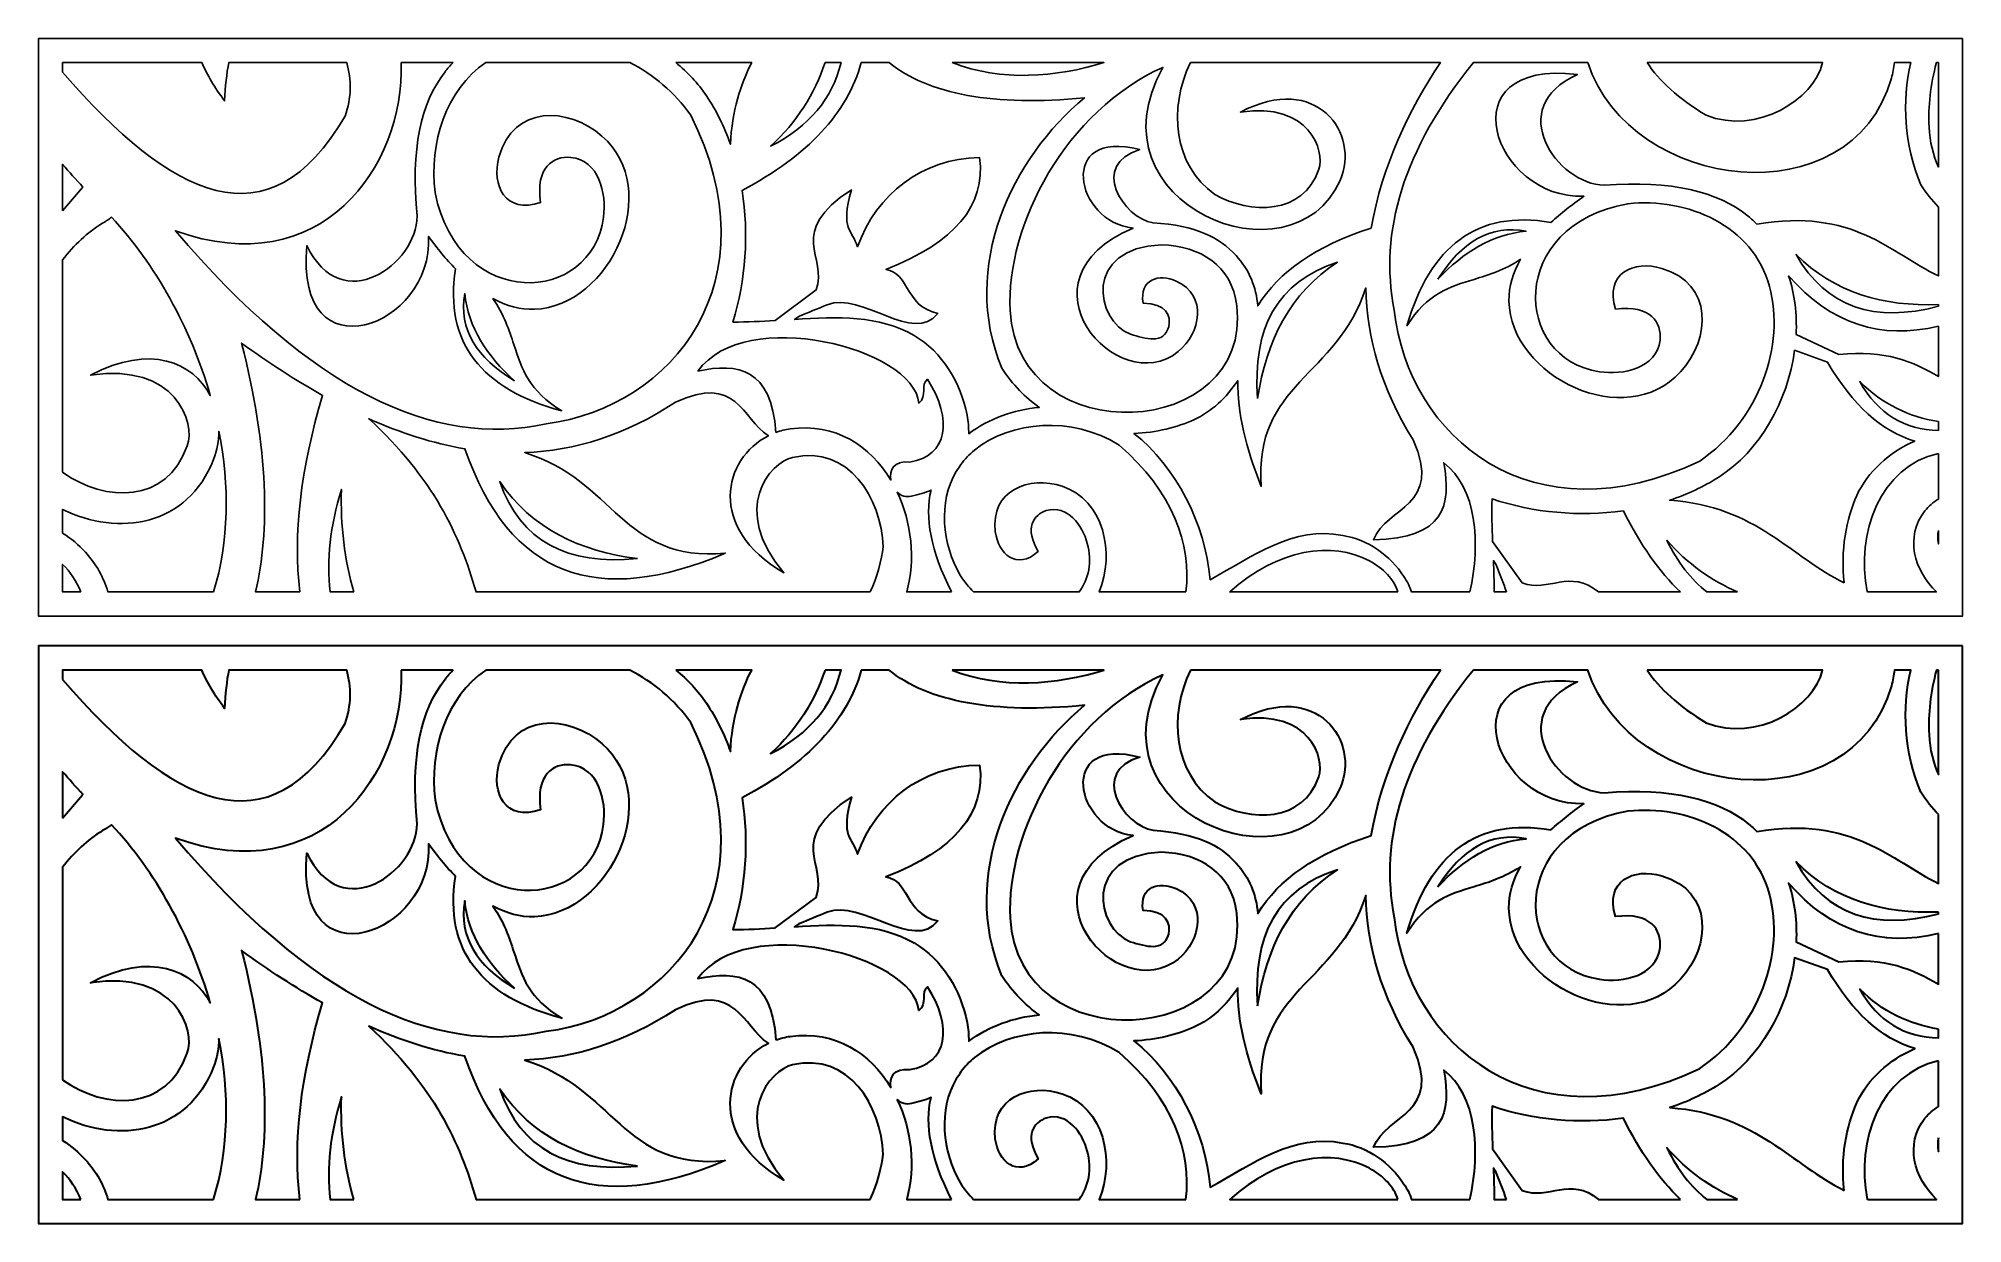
# Model space of a CAD drawing. Header units: centimetres. Extents: x -13.5 to -4.13, y -9 to -3.23.
import ezdxf

# ---------------------------------------------------------------- set-up
doc = ezdxf.new("R2010")
doc.units = ezdxf.units.CM
doc.header["$MEASUREMENT"] = 0
doc.layers.add('layer 1', color=7, linetype='Continuous')

msp = doc.modelspace()

# ---------------------------------------------------------------- linework, layer by layer
at = {"layer": 'layer 1', "color": 250}
for points, knots in [([(-4.12812, -3.23325), (-4.12812, -3.23325), (-4.12812, -6.04387), (-4.12812, -6.04387), (-4.12812, -6.04387), (-4.12812, -6.04387), (-13.49689, -6.04387), (-13.49689, -6.04387), (-13.49689, -6.04387), (-13.49689, -6.04387), (-13.49689, -3.23325), (-13.49689, -3.23325), (-13.49689, -3.23325), (-13.49689, -3.23325), (-4.12812, -3.23325), (-4.12812, -3.23325)], [0, 0, 0, 0, 0.2, 0.2, 0.2, 0.2, 0.4, 0.4, 0.4, 0.4, 0.6, 0.6, 0.6, 0.6, 1, 1, 1, 1]), ([(-13.37978, -3.39701), (-13.37978, -3.39701), (-13.37978, -3.35035), (-13.37978, -3.35035), (-13.37978, -3.35035), (-13.37978, -3.35035), (-12.70121, -3.35035), (-12.70121, -3.35035), (-12.70121, -3.35035), (-12.67551, -3.41026), (-12.63914, -3.47267), (-12.59039, -3.53688), (-12.59039, -3.53688), (-12.58763, -3.46618), (-12.58065, -3.40426), (-12.57023, -3.35035), (-12.57023, -3.35035), (-12.57023, -3.35035), (-11.99563, -3.35035), (-11.99563, -3.35035), (-11.99563, -3.35035), (-11.973, -3.43239), (-11.97198, -3.52274), (-12.00404, -3.61073), (-12.00404, -3.61073), (-12.3751, -4.24826), (-12.84905, -4.00831), (-13.37978, -3.39701)], [0, 0, 0, 0, 0.125, 0.125, 0.125, 0.125, 0.25, 0.25, 0.25, 0.25, 0.375, 0.375, 0.375, 0.375, 0.5, 0.5, 0.5, 0.5, 0.625, 0.625, 0.625, 0.625, 0.75, 0.75, 0.75, 0.75, 1, 1, 1, 1]), ([(-11.73146, -3.35035), (-11.73146, -3.35035), (-11.47985, -3.35035), (-11.47985, -3.35035), (-11.47985, -3.35035), (-11.47985, -3.35035), (-11.47965, -3.35149), (-11.47965, -3.35149), (-11.47965, -3.35149), (-11.49269, -3.36529), (-11.50528, -3.37973), (-11.51727, -3.39507), (-11.51727, -3.39507), (-11.63411, -3.54438), (-11.68524, -3.7727), (-11.65336, -4.0986), (-11.65336, -4.0986), (-11.65407, -4.32933), (-12.02099, -4.5976), (-12.18954, -4.24087), (-12.18954, -4.24087), (-12.25301, -4.88741), (-11.57162, -4.63766), (-11.59771, -4.19649), (-11.59771, -4.19649), (-11.55435, -4.25581), (-11.5107, -4.30877), (-11.46658, -4.35452), (-11.46658, -4.35452), (-11.52159, -4.71447), (-11.34035, -4.9398), (-10.94921, -5.04519), (-10.94921, -5.04519), (-11.10831, -4.94932), (-11.14429, -4.84067), (-11.182, -4.72307), (-11.182, -4.72307), (-11.20548, -4.65228), (-11.23009, -4.57728), (-11.28421, -4.49924), (-11.28421, -4.49924), (-11.21765, -4.53546), (-11.15011, -4.5536), (-11.08162, -4.55106), (-11.08162, -4.55106), (-10.70896, -4.5364), (-10.4543, -3.96738), (-10.75335, -3.70826), (-10.75335, -3.70826), (-10.91818, -3.56394), (-11.18497, -3.55711), (-11.25451, -3.81001), (-11.25451, -3.81001), (-11.29267, -3.94715), (-11.2247, -4.09016), (-11.05159, -4.03069), (-11.05159, -4.03069), (-11.07772, -3.8594), (-10.98996, -3.80454), (-10.90584, -3.81159), (-10.90584, -3.81159), (-10.76681, -3.82557), (-10.73057, -3.98705), (-10.74549, -4.10232), (-10.74549, -4.10232), (-10.79934, -4.52898), (-11.44798, -4.56605), (-11.56572, -3.9828), (-11.56572, -3.9828), (-11.59612, -3.74323), (-11.51384, -3.48334), (-11.31826, -3.35035), (-11.31826, -3.35035), (-11.31826, -3.35035), (-10.61714, -3.35035), (-10.61714, -3.35035), (-10.61714, -3.35035), (-10.50369, -3.40882), (-10.40023, -3.49447), (-10.32116, -3.60595), (-10.32116, -3.60595), (-9.91564, -4.40988), (-10.40458, -5.02826), (-11.02427, -5.10814), (-11.02427, -5.10814), (-11.57174, -5.22916), (-12.17102, -4.94319), (-12.82992, -4.1687), (-12.82992, -4.1687), (-12.1219, -4.42667), (-11.71316, -3.85656), (-11.73146, -3.35035)], [0, 0, 0, 0, 0.0416667, 0.0416667, 0.0416667, 0.0416667, 0.0833333, 0.0833333, 0.0833333, 0.0833333, 0.125, 0.125, 0.125, 0.125, 0.1666667, 0.1666667, 0.1666667, 0.1666667, 0.2083333, 0.2083333, 0.2083333, 0.2083333, 0.25, 0.25, 0.25, 0.25, 0.2916667, 0.2916667, 0.2916667, 0.2916667, 0.3333333, 0.3333333, 0.3333333, 0.3333333, 0.375, 0.375, 0.375, 0.375, 0.4166667, 0.4166667, 0.4166667, 0.4166667, 0.4583333, 0.4583333, 0.4583333, 0.4583333, 0.5, 0.5, 0.5, 0.5, 0.5416667, 0.5416667, 0.5416667, 0.5416667, 0.5833333, 0.5833333, 0.5833333, 0.5833333, 0.625, 0.625, 0.625, 0.625, 0.6666667, 0.6666667, 0.6666667, 0.6666667, 0.7083333, 0.7083333, 0.7083333, 0.7083333, 0.75, 0.75, 0.75, 0.75, 0.7916667, 0.7916667, 0.7916667, 0.7916667, 0.8333333, 0.8333333, 0.8333333, 0.8333333, 0.875, 0.875, 0.875, 0.875, 0.9166667, 0.9166667, 0.9166667, 0.9166667, 1, 1, 1, 1]), ([(-10.39413, -3.35035), (-10.39413, -3.35035), (-10.02407, -3.35035), (-10.02407, -3.35035), (-10.02407, -3.35035), (-10.07856, -3.45887), (-10.11987, -3.58511), (-10.12767, -3.74752), (-10.12767, -3.74752), (-10.1576, -3.66292), (-10.19659, -3.58331), (-10.2448, -3.51159), (-10.2448, -3.51159), (-10.28523, -3.45122), (-10.33601, -3.39716), (-10.39413, -3.35035)], [0, 0, 0, 0, 0.2, 0.2, 0.2, 0.2, 0.4, 0.4, 0.4, 0.4, 0.6, 0.6, 0.6, 0.6, 1, 1, 1, 1]), ([(-9.49037, -3.35035), (-9.49037, -3.35035), (-9.35454, -3.35035), (-9.35454, -3.35035), (-9.35454, -3.35035), (-9.16979, -3.50393), (-8.83896, -3.56563), (-8.40369, -3.52205), (-8.40369, -3.52205), (-8.75552, -3.81418), (-9.01168, -4.34259), (-8.80579, -4.83814), (-8.80579, -4.83814), (-8.75376, -4.9184), (-8.69153, -4.98101), (-8.62342, -5.02865), (-8.62342, -5.02865), (-8.7483, -5.04031), (-8.87062, -5.08361), (-8.96734, -5.15674), (-8.96734, -5.15674), (-8.96681, -5.12717), (-8.96959, -5.09669), (-8.97534, -5.06584), (-8.97534, -5.06584), (-9.00555, -4.91099), (-9.09522, -4.75838), (-9.2334, -4.67819), (-9.2334, -4.67819), (-9.4035, -4.58011), (-9.60642, -4.58656), (-9.81534, -4.6), (-9.81534, -4.6), (-9.81534, -4.6), (-9.79447, -4.58582), (-9.79447, -4.58582), (-9.79447, -4.58582), (-9.74903, -4.56729), (-9.70264, -4.54806), (-9.65623, -4.52886), (-9.65623, -4.52886), (-9.49119, -4.4642), (-9.23233, -4.72474), (-9.11832, -4.57128), (-9.11832, -4.57128), (-9.20456, -4.55196), (-9.23541, -4.49973), (-9.26517, -4.45131), (-9.26517, -4.45131), (-9.29032, -4.40746), (-9.31451, -4.36731), (-9.37052, -4.35664), (-9.37052, -4.35664), (-9.03589, -4.22731), (-8.88289, -4.04592), (-8.9144, -3.81271), (-8.9144, -3.81271), (-9.19498, -3.81694), (-9.41461, -3.99006), (-9.50923, -4.24634), (-9.50923, -4.24634), (-9.53264, -4.16457), (-9.5946, -4.16544), (-9.53862, -3.96901), (-9.53862, -3.96901), (-9.85762, -4.17758), (-9.65306, -4.29503), (-9.70965, -4.45674), (-9.70965, -4.45674), (-9.70965, -4.45674), (-9.90906, -4.60559), (-9.90906, -4.60559), (-9.90906, -4.60559), (-9.97795, -4.60959), (-10.04693, -4.61361), (-10.11585, -4.61307), (-10.11585, -4.61307), (-10.05245, -4.40969), (-10.03726, -4.18412), (-10.07101, -3.97237), (-10.07101, -3.97237), (-9.74884, -3.80258), (-9.55778, -3.59465), (-9.49037, -3.35035)], [0, 0, 0, 0, 0.0454545, 0.0454545, 0.0454545, 0.0454545, 0.0909091, 0.0909091, 0.0909091, 0.0909091, 0.1363636, 0.1363636, 0.1363636, 0.1363636, 0.1818182, 0.1818182, 0.1818182, 0.1818182, 0.2272727, 0.2272727, 0.2272727, 0.2272727, 0.2727273, 0.2727273, 0.2727273, 0.2727273, 0.3181818, 0.3181818, 0.3181818, 0.3181818, 0.3636364, 0.3636364, 0.3636364, 0.3636364, 0.4090909, 0.4090909, 0.4090909, 0.4090909, 0.4545455, 0.4545455, 0.4545455, 0.4545455, 0.5, 0.5, 0.5, 0.5, 0.5454545, 0.5454545, 0.5454545, 0.5454545, 0.5909091, 0.5909091, 0.5909091, 0.5909091, 0.6363636, 0.6363636, 0.6363636, 0.6363636, 0.6818182, 0.6818182, 0.6818182, 0.6818182, 0.7272727, 0.7272727, 0.7272727, 0.7272727, 0.7727273, 0.7727273, 0.7727273, 0.7727273, 0.8181818, 0.8181818, 0.8181818, 0.8181818, 0.8636364, 0.8636364, 0.8636364, 0.8636364, 0.9090909, 0.9090909, 0.9090909, 0.9090909, 1, 1, 1, 1]), ([(-9.66684, -3.35035), (-9.66684, -3.35035), (-9.5886, -3.35035), (-9.5886, -3.35035), (-9.5886, -3.35035), (-9.63107, -3.52434), (-9.74302, -3.66143), (-9.93209, -3.75702), (-9.93209, -3.75702), (-9.80391, -3.64001), (-9.71834, -3.50294), (-9.66684, -3.35035)], [0, 0, 0, 0, 0.25, 0.25, 0.25, 0.25, 0.5, 0.5, 0.5, 0.5, 1, 1, 1, 1]), ([(-9.04853, -3.35035), (-9.04853, -3.35035), (-8.30863, -3.35035), (-8.30863, -3.35035), (-8.30863, -3.35035), (-8.5398, -3.42194), (-8.80931, -3.44434), (-9.04853, -3.35035)], [0, 0, 0, 0, 0.3333333, 0.3333333, 0.3333333, 0.3333333, 1, 1, 1, 1]), ([(-7.88795, -3.35035), (-7.88795, -3.35035), (-6.67031, -3.35035), (-6.67031, -3.35035), (-6.67031, -3.35035), (-6.82411, -3.58258), (-6.95276, -3.84769), (-7.00809, -4.15617), (-7.00809, -4.15617), (-7.2752, -4.24216), (-7.45752, -4.36894), (-7.55949, -4.53443), (-7.55949, -4.53443), (-7.56737, -4.44513), (-7.60044, -4.35966), (-7.66491, -4.28988), (-7.66491, -4.28988), (-7.74793, -4.2), (-7.85881, -4.14382), (-8.06974, -4.13039), (-8.06974, -4.13039), (-8.21664, -4.10606), (-8.37885, -3.84454), (-8.13416, -3.77409), (-8.13416, -3.77409), (-8.53947, -3.66674), (-8.45087, -4.12667), (-8.16712, -4.15571), (-8.16712, -4.15571), (-8.76128, -4.4088), (-8.24232, -4.99303), (-7.94672, -4.75714), (-7.94672, -4.75714), (-7.83773, -4.66706), (-7.80252, -4.48482), (-7.95643, -4.41433), (-7.95643, -4.41433), (-8.03984, -4.37584), (-8.13799, -4.40433), (-8.11802, -4.52077), (-8.11802, -4.52077), (-8.00619, -4.52183), (-7.98032, -4.58344), (-7.99352, -4.63629), (-7.99352, -4.63629), (-8.01681, -4.72341), (-8.10716, -4.69402), (-8.17905, -4.67258), (-8.17905, -4.67258), (-8.35097, -4.60714), (-8.41155, -4.25189), (-8.02779, -4.23723), (-8.02779, -4.23723), (-7.83887, -4.24382), (-7.68704, -4.33631), (-7.66183, -4.53383), (-7.66183, -4.53383), (-7.58401, -5.18572), (-8.72762, -5.25644), (-8.76516, -4.55734), (-8.76516, -4.55734), (-8.78757, -4.13959), (-8.49148, -3.58393), (-8.0219, -3.3736), (-8.0219, -3.3736), (-8.39505, -4.03999), (-7.39087, -4.44774), (-7.1588, -3.9235), (-7.1588, -3.9235), (-7.05897, -3.698), (-7.27277, -3.39427), (-7.64419, -3.59158), (-7.64419, -3.59158), (-7.30696, -3.54079), (-7.23145, -3.78001), (-7.2626, -3.86996), (-7.2626, -3.86996), (-7.33987, -4.09306), (-7.5946, -4.08979), (-7.76857, -3.99241), (-7.76857, -3.99241), (-7.97133, -3.84827), (-7.99513, -3.57455), (-7.88795, -3.35035)], [0, 0, 0, 0, 0.0454545, 0.0454545, 0.0454545, 0.0454545, 0.0909091, 0.0909091, 0.0909091, 0.0909091, 0.1363636, 0.1363636, 0.1363636, 0.1363636, 0.1818182, 0.1818182, 0.1818182, 0.1818182, 0.2272727, 0.2272727, 0.2272727, 0.2272727, 0.2727273, 0.2727273, 0.2727273, 0.2727273, 0.3181818, 0.3181818, 0.3181818, 0.3181818, 0.3636364, 0.3636364, 0.3636364, 0.3636364, 0.4090909, 0.4090909, 0.4090909, 0.4090909, 0.4545455, 0.4545455, 0.4545455, 0.4545455, 0.5, 0.5, 0.5, 0.5, 0.5454545, 0.5454545, 0.5454545, 0.5454545, 0.5909091, 0.5909091, 0.5909091, 0.5909091, 0.6363636, 0.6363636, 0.6363636, 0.6363636, 0.6818182, 0.6818182, 0.6818182, 0.6818182, 0.7272727, 0.7272727, 0.7272727, 0.7272727, 0.7727273, 0.7727273, 0.7727273, 0.7727273, 0.8181818, 0.8181818, 0.8181818, 0.8181818, 0.8636364, 0.8636364, 0.8636364, 0.8636364, 0.9090909, 0.9090909, 0.9090909, 0.9090909, 1, 1, 1, 1]), ([(-4.24523, -4.05357), (-4.24523, -4.05357), (-4.24523, -4.3888), (-4.24523, -4.3888), (-4.24523, -4.3888), (-4.4788, -4.27663), (-4.66125, -4.05648), (-5.12901, -4.13685), (-5.12901, -4.13685), (-5.14253, -4.12351), (-5.15671, -4.11062), (-5.17178, -4.09831), (-5.17178, -4.09831), (-5.31858, -3.97833), (-5.54577, -3.92237), (-5.87227, -3.94734), (-5.87227, -3.94734), (-6.10294, -3.94173), (-6.36337, -3.56921), (-6.00316, -3.40826), (-6.00316, -3.40826), (-6.64819, -3.33111), (-6.41294, -4.01764), (-5.97133, -4.00089), (-5.97133, -4.00089), (-6.03155, -4.04299), (-6.08542, -4.0855), (-6.13209, -4.12865), (-6.13209, -4.12865), (-6.4908, -4.06602), (-6.71992, -4.24243), (-6.83358, -4.63126), (-6.83358, -4.63126), (-6.73436, -4.47423), (-6.62497, -4.44056), (-6.50659, -4.40535), (-6.50659, -4.40535), (-6.43532, -4.38338), (-6.35981, -4.36036), (-6.28065, -4.30791), (-6.28065, -4.30791), (-6.31827, -4.37369), (-6.33784, -4.44083), (-6.33675, -4.50935), (-6.33675, -4.50935), (-6.33, -4.88224), (-5.7665, -5.1489), (-5.5011, -4.85542), (-5.5011, -4.85542), (-5.35332, -4.69368), (-5.34083, -4.4271), (-5.59221, -4.35221), (-5.59221, -4.35221), (-5.7285, -4.31115), (-5.87293, -4.37607), (-5.81714, -4.55041), (-5.81714, -4.55041), (-5.64533, -4.52791), (-5.59235, -4.61683), (-5.60118, -4.70077), (-5.60118, -4.70077), (-5.61809, -4.83947), (-5.78031, -4.87228), (-5.89524, -4.85492), (-5.89524, -4.85492), (-6.32067, -4.79204), (-6.34398, -4.14276), (-5.75836, -4.0374), (-5.75836, -4.0374), (-5.46705, -4.0067), (-5.14933, -4.14233), (-5.068, -4.43993), (-5.068, -4.43993), (-4.991, -4.72376), (-5.1144, -5.09066), (-5.40798, -5.28967), (-5.40798, -5.28967), (-6.22032, -5.67807), (-6.8282, -5.17613), (-6.89493, -4.55488), (-6.89493, -4.55488), (-6.97056, -4.17468), (-6.85109, -3.77383), (-6.50966, -3.35035), (-6.50966, -3.35035), (-6.50966, -3.35035), (-5.95297, -3.35035), (-5.95297, -3.35035), (-5.95297, -3.35035), (-5.7422, -3.98642), (-4.66799, -4.108), (-4.47438, -3.42688), (-4.47438, -3.42688), (-4.46718, -3.40152), (-4.46242, -3.37593), (-4.45984, -3.35035), (-4.45984, -3.35035), (-4.45984, -3.35035), (-4.38021, -3.35035), (-4.38021, -3.35035), (-4.38021, -3.35035), (-4.42254, -3.54219), (-4.41431, -3.74607), (-4.33178, -3.94469), (-4.33178, -3.94469), (-4.30538, -3.98542), (-4.27633, -4.02157), (-4.24523, -4.05357)], [0, 0, 0, 0, 0.0357143, 0.0357143, 0.0357143, 0.0357143, 0.0714286, 0.0714286, 0.0714286, 0.0714286, 0.1071429, 0.1071429, 0.1071429, 0.1071429, 0.1428571, 0.1428571, 0.1428571, 0.1428571, 0.1785714, 0.1785714, 0.1785714, 0.1785714, 0.2142857, 0.2142857, 0.2142857, 0.2142857, 0.25, 0.25, 0.25, 0.25, 0.2857143, 0.2857143, 0.2857143, 0.2857143, 0.3214286, 0.3214286, 0.3214286, 0.3214286, 0.3571429, 0.3571429, 0.3571429, 0.3571429, 0.3928571, 0.3928571, 0.3928571, 0.3928571, 0.4285714, 0.4285714, 0.4285714, 0.4285714, 0.4642857, 0.4642857, 0.4642857, 0.4642857, 0.5, 0.5, 0.5, 0.5, 0.5357143, 0.5357143, 0.5357143, 0.5357143, 0.5714286, 0.5714286, 0.5714286, 0.5714286, 0.6071429, 0.6071429, 0.6071429, 0.6071429, 0.6428571, 0.6428571, 0.6428571, 0.6428571, 0.6785714, 0.6785714, 0.6785714, 0.6785714, 0.7142857, 0.7142857, 0.7142857, 0.7142857, 0.75, 0.75, 0.75, 0.75, 0.7857143, 0.7857143, 0.7857143, 0.7857143, 0.8214286, 0.8214286, 0.8214286, 0.8214286, 0.8571429, 0.8571429, 0.8571429, 0.8571429, 0.8928571, 0.8928571, 0.8928571, 0.8928571, 0.9285714, 0.9285714, 0.9285714, 0.9285714, 1, 1, 1, 1]), ([(-5.66441, -3.35035), (-5.66441, -3.35035), (-4.80918, -3.35035), (-4.80918, -3.35035), (-4.80918, -3.35035), (-4.85412, -3.53256), (-5.12807, -3.70385), (-5.37708, -3.60707), (-5.37708, -3.60707), (-5.51112, -3.52521), (-5.60522, -3.43952), (-5.66441, -3.35035)], [0, 0, 0, 0, 0.25, 0.25, 0.25, 0.25, 0.5, 0.5, 0.5, 0.5, 1, 1, 1, 1]), ([(-4.24523, -3.35035), (-4.24523, -3.35035), (-4.24523, -3.85894), (-4.24523, -3.85894), (-4.24523, -3.85894), (-4.27092, -3.80224), (-4.28721, -3.73738), (-4.29116, -3.66389), (-4.29116, -3.66389), (-4.29647, -3.56497), (-4.28388, -3.45832), (-4.2554, -3.35035), (-4.2554, -3.35035), (-4.2554, -3.35035), (-4.24523, -3.35035), (-4.24523, -3.35035)], [0, 0, 0, 0, 0.2, 0.2, 0.2, 0.2, 0.4, 0.4, 0.4, 0.4, 0.6, 0.6, 0.6, 0.6, 1, 1, 1, 1]), ([(-13.37978, -4.07164), (-13.37978, -4.07164), (-13.37978, -3.84545), (-13.37978, -3.84545), (-13.37978, -3.84545), (-13.3472, -3.88257), (-13.31407, -3.9195), (-13.28022, -3.95621), (-13.28022, -3.95621), (-13.28078, -3.95679), (-13.28135, -3.95735), (-13.28189, -3.95796), (-13.28189, -3.95796), (-13.28189, -3.95796), (-13.37978, -4.07164), (-13.37978, -4.07164)], [0, 0, 0, 0, 0.2, 0.2, 0.2, 0.2, 0.4, 0.4, 0.4, 0.4, 0.6, 0.6, 0.6, 0.6, 1, 1, 1, 1]), ([(-13.37978, -5.34441), (-13.37978, -5.34441), (-13.37978, -4.30996), (-13.37978, -4.30996), (-13.37978, -4.30996), (-13.32334, -4.2387), (-13.25793, -4.17741), (-13.18542, -4.13195), (-13.18542, -4.13195), (-13.16778, -4.12239), (-13.15301, -4.11274), (-13.14084, -4.1031), (-13.14084, -4.1031), (-12.93007, -4.32964), (-12.75539, -4.6394), (-12.66034, -4.97066), (-12.66034, -4.97066), (-12.74466, -4.80988), (-12.95184, -4.71734), (-13.24284, -4.87193), (-13.24284, -4.87193), (-12.82685, -4.80928), (-12.73246, -5.10483), (-12.77212, -5.21534), (-12.77212, -5.21534), (-12.8734, -5.4976), (-13.16955, -5.49303), (-13.37978, -5.34441)], [0, 0, 0, 0, 0.125, 0.125, 0.125, 0.125, 0.25, 0.25, 0.25, 0.25, 0.375, 0.375, 0.375, 0.375, 0.5, 0.5, 0.5, 0.5, 0.625, 0.625, 0.625, 0.625, 0.75, 0.75, 0.75, 0.75, 1, 1, 1, 1]), ([(-6.6827, -4.40506), (-6.56751, -4.22161), (-6.42618, -4.13767), (-6.25289, -4.17145), (-6.25289, -4.17145), (-6.41741, -4.18502), (-6.55819, -4.27259), (-6.6827, -4.40506)], [0, 0, 0, 0, 0.3333333, 0.3333333, 0.3333333, 0.3333333, 1, 1, 1, 1]), ([(-4.24523, -4.52802), (-4.24523, -4.52802), (-4.24523, -4.53618), (-4.24523, -4.53618), (-4.24523, -4.53618), (-4.55489, -4.61796), (-4.79094, -4.5446), (-4.93866, -4.28441), (-4.93866, -4.28441), (-4.75094, -4.47212), (-4.51259, -4.53785), (-4.24523, -4.52802)], [0, 0, 0, 0, 0.25, 0.25, 0.25, 0.25, 0.5, 0.5, 0.5, 0.5, 1, 1, 1, 1]), ([(-7.56047, -4.98445), (-7.58644, -4.64342), (-7.46657, -4.41635), (-7.17161, -4.32231), (-7.17161, -4.32231), (-7.40342, -4.47288), (-7.51855, -4.70471), (-7.56047, -4.98445)], [0, 0, 0, 0, 0.3333333, 0.3333333, 0.3333333, 0.3333333, 1, 1, 1, 1]), ([(-4.24523, -4.63313), (-4.24523, -4.63313), (-4.24523, -4.8786), (-4.24523, -4.8786), (-4.24523, -4.8786), (-4.36574, -4.80753), (-4.50584, -4.74587), (-4.73003, -4.77117), (-4.73003, -4.77117), (-4.73003, -4.77117), (-4.93836, -4.67371), (-4.93836, -4.67371), (-4.93836, -4.67371), (-4.93348, -4.57597), (-4.94482, -4.47875), (-4.97468, -4.38832), (-4.97468, -4.38832), (-4.76866, -4.62299), (-4.52471, -4.70111), (-4.24523, -4.63313)], [0, 0, 0, 0, 0.1666667, 0.1666667, 0.1666667, 0.1666667, 0.3333333, 0.3333333, 0.3333333, 0.3333333, 0.5, 0.5, 0.5, 0.5, 0.6666667, 0.6666667, 0.6666667, 0.6666667, 1, 1, 1, 1]), ([(-11.17856, -4.89914), (-11.3644, -4.78787), (-11.45132, -4.64835), (-11.42123, -4.47438), (-11.42123, -4.47438), (-11.40417, -4.63857), (-11.31363, -4.77747), (-11.17856, -4.89914)], [0, 0, 0, 0, 0.3333333, 0.3333333, 0.3333333, 0.3333333, 1, 1, 1, 1]), ([(-6.52693, -5.92677), (-6.52693, -5.92677), (-6.81059, -5.92677), (-6.81059, -5.92677), (-6.81059, -5.92677), (-6.81933, -5.90122), (-6.83198, -5.87608), (-6.84782, -5.85183), (-6.84782, -5.85183), (-6.91501, -5.75075), (-7.02377, -5.66883), (-7.14563, -5.65268), (-7.14563, -5.65268), (-7.38839, -5.60268), (-7.58111, -5.75264), (-7.79169, -5.86701), (-7.79169, -5.86701), (-7.81683, -5.59371), (-7.95643, -5.31599), (-8.16299, -5.15547), (-8.16299, -5.15547), (-8.05412, -5.15094), (-7.95205, -5.12579), (-7.8708, -5.08845), (-7.8708, -5.08845), (-7.78548, -5.0494), (-7.71193, -4.98137), (-7.65758, -4.89889), (-7.65758, -4.89889), (-7.65826, -5.05154), (-7.61956, -5.22318), (-7.54298, -5.41317), (-7.54298, -5.41317), (-7.57859, -4.90937), (-7.17526, -4.88192), (-7.03337, -4.44712), (-7.03337, -4.44712), (-7.02908, -4.69072), (-6.9588, -4.93672), (-6.80385, -5.18586), (-6.80385, -5.18586), (-6.65676, -5.51302), (-6.93259, -5.50966), (-6.99673, -5.67292), (-6.99673, -5.67292), (-6.64981, -5.66789), (-6.61528, -5.50278), (-6.65449, -5.29819), (-6.65449, -5.29819), (-6.49413, -5.41838), (-6.47322, -5.68786), (-6.52693, -5.92677)], [0, 0, 0, 0, 0.0714286, 0.0714286, 0.0714286, 0.0714286, 0.1428571, 0.1428571, 0.1428571, 0.1428571, 0.2142857, 0.2142857, 0.2142857, 0.2142857, 0.2857143, 0.2857143, 0.2857143, 0.2857143, 0.3571429, 0.3571429, 0.3571429, 0.3571429, 0.4285714, 0.4285714, 0.4285714, 0.4285714, 0.5, 0.5, 0.5, 0.5, 0.5714286, 0.5714286, 0.5714286, 0.5714286, 0.6428571, 0.6428571, 0.6428571, 0.6428571, 0.7142857, 0.7142857, 0.7142857, 0.7142857, 0.7857143, 0.7857143, 0.7857143, 0.7857143, 0.8571429, 0.8571429, 0.8571429, 0.8571429, 1, 1, 1, 1]), ([(-9.90623, -5.15075), (-9.92847, -4.83743), (-10.0897, -4.81), (-10.28623, -4.852), (-10.28623, -4.852), (-10.05666, -4.53176), (-9.23855, -4.73808), (-9.20956, -5.00803), (-9.20956, -5.00803), (-9.16746, -4.97355), (-9.20392, -4.91742), (-9.16803, -4.89161), (-9.16803, -4.89161), (-9.04231, -5.08839), (-9.07011, -5.26568), (-9.25462, -5.29479), (-9.25462, -5.29479), (-9.3329, -5.28565), (-9.35571, -5.33503), (-9.34627, -5.38257), (-9.34627, -5.38257), (-9.44656, -5.21514), (-9.61721, -5.1027), (-9.83593, -5.13314), (-9.83593, -5.13314), (-9.86029, -5.13653), (-9.88381, -5.14251), (-9.90623, -5.15075)], [0, 0, 0, 0, 0.125, 0.125, 0.125, 0.125, 0.25, 0.25, 0.25, 0.25, 0.375, 0.375, 0.375, 0.375, 0.5, 0.5, 0.5, 0.5, 0.625, 0.625, 0.625, 0.625, 0.75, 0.75, 0.75, 0.75, 1, 1, 1, 1]), ([(-12.22398, -5.92677), (-12.22398, -5.92677), (-12.43937, -5.92677), (-12.43937, -5.92677), (-12.43937, -5.92677), (-12.37025, -5.62962), (-12.376, -5.23594), (-12.50805, -4.7157), (-12.50805, -4.7157), (-12.37665, -4.81067), (-12.24516, -4.89649), (-12.11354, -4.97022), (-12.11354, -4.97022), (-12.22136, -5.32941), (-12.25735, -5.64779), (-12.22398, -5.92677)], [0, 0, 0, 0, 0.2, 0.2, 0.2, 0.2, 0.4, 0.4, 0.4, 0.4, 0.6, 0.6, 0.6, 0.6, 1, 1, 1, 1]), ([(-4.7038, -5.88262), (-4.95842, -5.76044), (-5.13112, -5.50941), (-5.55361, -5.48012), (-5.55361, -5.48012), (-5.46841, -5.452), (-5.38797, -5.4147), (-5.31525, -5.36802), (-5.31525, -5.36802), (-5.11457, -5.23968), (-4.97918, -4.99878), (-4.94549, -4.75029), (-4.94549, -4.75029), (-4.94549, -4.75029), (-4.7852, -4.80824), (-4.7852, -4.80824), (-4.7852, -4.80824), (-4.66413, -5.01785), (-4.52225, -5.14448), (-4.36078, -5.19247), (-4.36078, -5.19247), (-4.48402, -5.24662), (-4.59005, -5.34093), (-4.64275, -5.45674), (-4.64275, -5.45674), (-4.69485, -5.57073), (-4.72301, -5.72553), (-4.7038, -5.88262)], [0, 0, 0, 0, 0.125, 0.125, 0.125, 0.125, 0.25, 0.25, 0.25, 0.25, 0.375, 0.375, 0.375, 0.375, 0.5, 0.5, 0.5, 0.5, 0.625, 0.625, 0.625, 0.625, 0.75, 0.75, 0.75, 0.75, 1, 1, 1, 1]), ([(-9.44695, -5.92677), (-9.44695, -5.92677), (-11.36644, -5.92677), (-11.36644, -5.92677), (-11.36644, -5.92677), (-11.44337, -5.65388), (-11.57511, -5.37006), (-11.88864, -5.08375), (-11.88864, -5.08375), (-11.73287, -5.15342), (-11.57684, -5.20373), (-11.4205, -5.22973), (-11.4205, -5.22973), (-11.20497, -5.85353), (-10.77406, -6.00388), (-10.15243, -5.73785), (-10.15243, -5.73785), (-10.65537, -5.78414), (-10.69136, -5.38149), (-11.12907, -5.24884), (-11.12907, -5.24884), (-10.88562, -5.23939), (-10.64116, -5.16391), (-10.39537, -5.00371), (-10.39537, -5.00371), (-10.09872, -4.86271), (-10.0716, -5.08204), (-9.94279, -5.16663), (-9.94279, -5.16663), (-10.16198, -5.27739), (-10.24393, -5.61395), (-9.86728, -5.83334), (-9.86728, -5.83334), (-10.13056, -5.52363), (-9.93566, -5.29687), (-9.82497, -5.27192), (-9.82497, -5.27192), (-9.55043, -5.21007), (-9.39374, -5.47016), (-9.38312, -5.70756), (-9.38312, -5.70756), (-9.39161, -5.77108), (-9.41142, -5.85033), (-9.44695, -5.92677)], [0, 0, 0, 0, 0.0833333, 0.0833333, 0.0833333, 0.0833333, 0.1666667, 0.1666667, 0.1666667, 0.1666667, 0.25, 0.25, 0.25, 0.25, 0.3333333, 0.3333333, 0.3333333, 0.3333333, 0.4166667, 0.4166667, 0.4166667, 0.4166667, 0.5, 0.5, 0.5, 0.5, 0.5833333, 0.5833333, 0.5833333, 0.5833333, 0.6666667, 0.6666667, 0.6666667, 0.6666667, 0.75, 0.75, 0.75, 0.75, 0.8333333, 0.8333333, 0.8333333, 0.8333333, 1, 1, 1, 1]), ([(-4.24523, -5.09765), (-4.24523, -5.09765), (-4.24523, -5.14082), (-4.24523, -5.14082), (-4.24523, -5.14082), (-4.40917, -5.13775), (-4.53871, -5.06166), (-4.62838, -4.90275), (-4.62838, -4.90275), (-4.51932, -5.01297), (-4.38939, -5.07377), (-4.24523, -5.09765)], [0, 0, 0, 0, 0.25, 0.25, 0.25, 0.25, 0.5, 0.5, 0.5, 0.5, 1, 1, 1, 1]), ([(-12.64456, -5.92677), (-12.64456, -5.92677), (-13.15875, -5.92677), (-13.15875, -5.92677), (-13.15875, -5.92677), (-13.17964, -5.85659), (-13.21542, -5.79068), (-13.26839, -5.73334), (-13.26839, -5.73334), (-13.30106, -5.69797), (-13.33723, -5.66683), (-13.37978, -5.64029), (-13.37978, -5.64029), (-13.37978, -5.64029), (-13.37978, -5.52482), (-13.37978, -5.52482), (-13.37978, -5.52482), (-13.10762, -5.65941), (-12.76986, -5.60619), (-12.64407, -5.28138), (-12.64407, -5.28138), (-12.6269, -5.23705), (-12.61851, -5.19061), (-12.61836, -5.14477), (-12.61836, -5.14477), (-12.56657, -5.40877), (-12.56831, -5.67935), (-12.64456, -5.92677)], [0, 0, 0, 0, 0.125, 0.125, 0.125, 0.125, 0.25, 0.25, 0.25, 0.25, 0.375, 0.375, 0.375, 0.375, 0.5, 0.5, 0.5, 0.5, 0.625, 0.625, 0.625, 0.625, 0.75, 0.75, 0.75, 0.75, 1, 1, 1, 1]), ([(-7.90936, -5.92677), (-7.90936, -5.92677), (-8.33155, -5.92677), (-8.33155, -5.92677), (-8.33155, -5.92677), (-8.25435, -5.73811), (-8.30808, -5.48005), (-8.51174, -5.41257), (-8.51174, -5.41257), (-8.67145, -5.35873), (-8.86297, -5.43265), (-8.83769, -5.63285), (-8.83769, -5.63285), (-8.82429, -5.74152), (-8.73378, -5.82305), (-8.62837, -5.72968), (-8.62837, -5.72968), (-8.69754, -5.61573), (-8.65138, -5.55083), (-8.58955, -5.531), (-8.58955, -5.531), (-8.48666, -5.49987), (-8.41322, -5.60387), (-8.38979, -5.69016), (-8.38979, -5.69016), (-8.36477, -5.78109), (-8.38348, -5.86376), (-8.42888, -5.92677), (-8.42888, -5.92677), (-8.42888, -5.92677), (-8.94351, -5.92677), (-8.94351, -5.92677), (-8.94351, -5.92677), (-8.96589, -5.90393), (-8.98743, -5.87761), (-9.00773, -5.8475), (-9.00773, -5.8475), (-9.09714, -5.69142), (-9.11716, -5.49058), (-9.02787, -5.3398), (-9.02787, -5.3398), (-9.01938, -5.32895), (-9.01183, -5.3176), (-9.00521, -5.3058), (-9.00521, -5.3058), (-8.98654, -5.2808), (-8.96441, -5.25758), (-8.9386, -5.23663), (-8.9386, -5.23663), (-8.76269, -5.09435), (-8.46616, -5.06734), (-8.23496, -5.21225), (-8.23496, -5.21225), (-7.97304, -5.4372), (-7.88261, -5.69503), (-7.90936, -5.92677)], [0, 0, 0, 0, 0.0666667, 0.0666667, 0.0666667, 0.0666667, 0.1333333, 0.1333333, 0.1333333, 0.1333333, 0.2, 0.2, 0.2, 0.2, 0.2666667, 0.2666667, 0.2666667, 0.2666667, 0.3333333, 0.3333333, 0.3333333, 0.3333333, 0.4, 0.4, 0.4, 0.4, 0.4666667, 0.4666667, 0.4666667, 0.4666667, 0.5333333, 0.5333333, 0.5333333, 0.5333333, 0.6, 0.6, 0.6, 0.6, 0.6666667, 0.6666667, 0.6666667, 0.6666667, 0.7333333, 0.7333333, 0.7333333, 0.7333333, 0.8, 0.8, 0.8, 0.8, 0.8666667, 0.8666667, 0.8666667, 0.8666667, 1, 1, 1, 1]), ([(-4.24523, -5.25286), (-4.24523, -5.25286), (-4.24523, -5.47454), (-4.24523, -5.47454), (-4.24523, -5.47454), (-4.27001, -5.48982), (-4.29264, -5.50931), (-4.31128, -5.53197), (-4.31128, -5.53197), (-4.41117, -5.65768), (-4.36309, -5.82325), (-4.25548, -5.92677), (-4.25548, -5.92677), (-4.25548, -5.92677), (-4.58602, -5.92677), (-4.58602, -5.92677), (-4.58602, -5.92677), (-4.58794, -5.92625), (-4.58986, -5.92573), (-4.59177, -5.9252), (-4.59177, -5.9252), (-4.6512, -5.64288), (-4.52739, -5.31354), (-4.24523, -5.25286)], [0, 0, 0, 0, 0.1428571, 0.1428571, 0.1428571, 0.1428571, 0.2857143, 0.2857143, 0.2857143, 0.2857143, 0.4285714, 0.4285714, 0.4285714, 0.4285714, 0.5714286, 0.5714286, 0.5714286, 0.5714286, 0.7142857, 0.7142857, 0.7142857, 0.7142857, 1, 1, 1, 1]), ([(-11.96182, -5.92677), (-11.96182, -5.92677), (-12.07634, -5.92677), (-12.07634, -5.92677), (-12.07634, -5.92677), (-12.09416, -5.77201), (-12.07665, -5.60587), (-12.02181, -5.42763), (-12.02181, -5.42763), (-12.02709, -5.60356), (-12.00599, -5.76958), (-11.96182, -5.92677)], [0, 0, 0, 0, 0.25, 0.25, 0.25, 0.25, 0.5, 0.5, 0.5, 0.5, 1, 1, 1, 1]), ([(-10.58068, -5.76443), (-10.92109, -5.79763), (-11.15066, -5.6826), (-11.25093, -5.38969), (-11.25093, -5.38969), (-11.09548, -5.61825), (-10.86125, -5.72845), (-10.58068, -5.76443)], [0, 0, 0, 0, 0.3333333, 0.3333333, 0.3333333, 0.3333333, 1, 1, 1, 1]), ([(-9.05086, -5.92677), (-9.05086, -5.92677), (-9.26873, -5.92677), (-9.26873, -5.92677), (-9.26873, -5.92677), (-9.22593, -5.76707), (-9.24551, -5.58882), (-9.31488, -5.44128), (-9.31488, -5.44128), (-9.29687, -5.45862), (-9.27289, -5.46775), (-9.24635, -5.45989), (-9.24635, -5.45989), (-9.21075, -5.45294), (-9.17901, -5.44322), (-9.15083, -5.43116), (-9.15083, -5.43116), (-9.18192, -5.56293), (-9.1532, -5.72603), (-9.05086, -5.92677)], [0, 0, 0, 0, 0.1666667, 0.1666667, 0.1666667, 0.1666667, 0.3333333, 0.3333333, 0.3333333, 0.3333333, 0.5, 0.5, 0.5, 0.5, 0.6666667, 0.6666667, 0.6666667, 0.6666667, 1, 1, 1, 1]), ([(-5.5016, -5.92677), (-5.5016, -5.92677), (-5.90035, -5.92677), (-5.90035, -5.92677), (-5.90035, -5.92677), (-6.03975, -5.81158), (-6.14328, -5.93097), (-6.27154, -5.88301), (-6.27154, -5.88301), (-6.27154, -5.88301), (-6.41613, -5.6805), (-6.41613, -5.6805), (-6.41613, -5.6805), (-6.41867, -5.61153), (-6.42122, -5.54249), (-6.41921, -5.47359), (-6.41921, -5.47359), (-6.21723, -5.54129), (-5.99204, -5.56125), (-5.77961, -5.53199), (-5.77961, -5.53199), (-5.69731, -5.69653), (-5.60454, -5.82776), (-5.5016, -5.92677)], [0, 0, 0, 0, 0.1428571, 0.1428571, 0.1428571, 0.1428571, 0.2857143, 0.2857143, 0.2857143, 0.2857143, 0.4285714, 0.4285714, 0.4285714, 0.4285714, 0.5714286, 0.5714286, 0.5714286, 0.5714286, 0.7142857, 0.7142857, 0.7142857, 0.7142857, 1, 1, 1, 1]), ([(-6.87826, -5.92677), (-6.87826, -5.92677), (-7.69649, -5.92677), (-7.69649, -5.92677), (-7.69649, -5.92677), (-7.46131, -5.715), (-7.19623, -5.67858), (-7.01618, -5.77522), (-7.01618, -5.77522), (-6.94998, -5.81074), (-6.89382, -5.86696), (-6.87826, -5.92677)], [0, 0, 0, 0, 0.25, 0.25, 0.25, 0.25, 0.5, 0.5, 0.5, 0.5, 1, 1, 1, 1]), ([(-5.22314, -5.92677), (-5.22314, -5.92677), (-5.3727, -5.92677), (-5.3727, -5.92677), (-5.3727, -5.92677), (-5.45061, -5.86619), (-5.51576, -5.7829), (-5.56725, -5.67545), (-5.56725, -5.67545), (-5.46748, -5.78951), (-5.35172, -5.8714), (-5.22314, -5.92677)], [0, 0, 0, 0, 0.25, 0.25, 0.25, 0.25, 0.5, 0.5, 0.5, 0.5, 1, 1, 1, 1]), ([(-4.24523, -5.62721), (-4.24523, -5.62721), (-4.24523, -5.69274), (-4.24523, -5.69274), (-4.24523, -5.69274), (-4.24967, -5.66915), (-4.25095, -5.64642), (-4.24523, -5.62721)], [0, 0, 0, 0, 0.3333333, 0.3333333, 0.3333333, 0.3333333, 1, 1, 1, 1]), ([(-13.29124, -5.92677), (-13.29124, -5.92677), (-13.37978, -5.92677), (-13.37978, -5.92677), (-13.37978, -5.92677), (-13.37978, -5.92677), (-13.37978, -5.7926), (-13.37978, -5.7926), (-13.37978, -5.7926), (-13.34204, -5.82892), (-13.31186, -5.8735), (-13.29124, -5.92677)], [0, 0, 0, 0, 0.25, 0.25, 0.25, 0.25, 0.5, 0.5, 0.5, 0.5, 1, 1, 1, 1]), ([(-6.34792, -5.92677), (-6.34792, -5.92677), (-6.40856, -5.92677), (-6.40856, -5.92677), (-6.40856, -5.92677), (-6.40851, -5.8766), (-6.41031, -5.82564), (-6.41252, -5.77431), (-6.41252, -5.77431), (-6.41252, -5.77431), (-6.39879, -5.79547), (-6.39879, -5.79547), (-6.39879, -5.79547), (-6.38224, -5.83865), (-6.36509, -5.88267), (-6.34792, -5.92677)], [0, 0, 0, 0, 0.2, 0.2, 0.2, 0.2, 0.4, 0.4, 0.4, 0.4, 0.6, 0.6, 0.6, 0.6, 1, 1, 1, 1])]:
    msp.add_open_spline(points, degree=3, knots=knots, dxfattribs=at)
at = {"layer": 'layer 1', "color": 250, "lineweight": 30}
for points, knots in [([(-4.12812, -6.18959), (-4.12812, -6.18959), (-4.12812, -9.00021), (-4.12812, -9.00021), (-4.12812, -9.00021), (-4.12812, -9.00021), (-13.49689, -9.00021), (-13.49689, -9.00021), (-13.49689, -9.00021), (-13.49689, -9.00021), (-13.49689, -6.18959), (-13.49689, -6.18959), (-13.49689, -6.18959), (-13.49689, -6.18959), (-4.12812, -6.18959), (-4.12812, -6.18959)], [0, 0, 0, 0, 0.2, 0.2, 0.2, 0.2, 0.4, 0.4, 0.4, 0.4, 0.6, 0.6, 0.6, 0.6, 1, 1, 1, 1]), ([(-13.37978, -6.35335), (-13.37978, -6.35335), (-13.37978, -6.30669), (-13.37978, -6.30669), (-13.37978, -6.30669), (-13.37978, -6.30669), (-12.70121, -6.30669), (-12.70121, -6.30669), (-12.70121, -6.30669), (-12.67551, -6.3666), (-12.63914, -6.42901), (-12.59039, -6.49322), (-12.59039, -6.49322), (-12.58763, -6.42252), (-12.58065, -6.3606), (-12.57023, -6.30669), (-12.57023, -6.30669), (-12.57023, -6.30669), (-11.99563, -6.30669), (-11.99563, -6.30669), (-11.99563, -6.30669), (-11.973, -6.38873), (-11.97198, -6.47908), (-12.00404, -6.56707), (-12.00404, -6.56707), (-12.3751, -7.2046), (-12.84905, -6.96465), (-13.37978, -6.35335)], [0, 0, 0, 0, 0.125, 0.125, 0.125, 0.125, 0.25, 0.25, 0.25, 0.25, 0.375, 0.375, 0.375, 0.375, 0.5, 0.5, 0.5, 0.5, 0.625, 0.625, 0.625, 0.625, 0.75, 0.75, 0.75, 0.75, 1, 1, 1, 1]), ([(-11.73146, -6.30669), (-11.73146, -6.30669), (-11.47985, -6.30669), (-11.47985, -6.30669), (-11.47985, -6.30669), (-11.47985, -6.30669), (-11.47965, -6.30783), (-11.47965, -6.30783), (-11.47965, -6.30783), (-11.49269, -6.32163), (-11.50528, -6.33608), (-11.51727, -6.35141), (-11.51727, -6.35141), (-11.63411, -6.50072), (-11.68524, -6.72904), (-11.65336, -7.05494), (-11.65336, -7.05494), (-11.65407, -7.28567), (-12.02099, -7.55394), (-12.18954, -7.19722), (-12.18954, -7.19722), (-12.25301, -7.84375), (-11.57162, -7.594), (-11.59771, -7.15283), (-11.59771, -7.15283), (-11.55435, -7.21215), (-11.5107, -7.26511), (-11.46658, -7.31086), (-11.46658, -7.31086), (-11.52159, -7.67081), (-11.34035, -7.89614), (-10.94921, -8.00153), (-10.94921, -8.00153), (-11.10831, -7.90566), (-11.14429, -7.79701), (-11.182, -7.67941), (-11.182, -7.67941), (-11.20548, -7.60862), (-11.23009, -7.53362), (-11.28421, -7.45558), (-11.28421, -7.45558), (-11.21765, -7.4918), (-11.15011, -7.50994), (-11.08162, -7.5074), (-11.08162, -7.5074), (-10.70896, -7.49274), (-10.4543, -6.92372), (-10.75335, -6.6646), (-10.75335, -6.6646), (-10.91818, -6.52028), (-11.18497, -6.51345), (-11.25451, -6.76635), (-11.25451, -6.76635), (-11.29267, -6.90349), (-11.2247, -7.0465), (-11.05159, -6.98703), (-11.05159, -6.98703), (-11.07772, -6.81574), (-10.98996, -6.76088), (-10.90584, -6.76793), (-10.90584, -6.76793), (-10.76681, -6.78191), (-10.73057, -6.94339), (-10.74549, -7.05866), (-10.74549, -7.05866), (-10.79934, -7.48532), (-11.44798, -7.52239), (-11.56572, -6.93914), (-11.56572, -6.93914), (-11.59612, -6.69957), (-11.51384, -6.43968), (-11.31826, -6.30669), (-11.31826, -6.30669), (-11.31826, -6.30669), (-10.61714, -6.30669), (-10.61714, -6.30669), (-10.61714, -6.30669), (-10.50369, -6.36516), (-10.40023, -6.45081), (-10.32116, -6.56229), (-10.32116, -6.56229), (-9.91564, -7.36622), (-10.40458, -7.9846), (-11.02427, -8.06448), (-11.02427, -8.06448), (-11.57174, -8.1855), (-12.17102, -7.89953), (-12.82992, -7.12504), (-12.82992, -7.12504), (-12.1219, -7.38301), (-11.71316, -6.8129), (-11.73146, -6.30669)], [0, 0, 0, 0, 0.0416667, 0.0416667, 0.0416667, 0.0416667, 0.0833333, 0.0833333, 0.0833333, 0.0833333, 0.125, 0.125, 0.125, 0.125, 0.1666667, 0.1666667, 0.1666667, 0.1666667, 0.2083333, 0.2083333, 0.2083333, 0.2083333, 0.25, 0.25, 0.25, 0.25, 0.2916667, 0.2916667, 0.2916667, 0.2916667, 0.3333333, 0.3333333, 0.3333333, 0.3333333, 0.375, 0.375, 0.375, 0.375, 0.4166667, 0.4166667, 0.4166667, 0.4166667, 0.4583333, 0.4583333, 0.4583333, 0.4583333, 0.5, 0.5, 0.5, 0.5, 0.5416667, 0.5416667, 0.5416667, 0.5416667, 0.5833333, 0.5833333, 0.5833333, 0.5833333, 0.625, 0.625, 0.625, 0.625, 0.6666667, 0.6666667, 0.6666667, 0.6666667, 0.7083333, 0.7083333, 0.7083333, 0.7083333, 0.75, 0.75, 0.75, 0.75, 0.7916667, 0.7916667, 0.7916667, 0.7916667, 0.8333333, 0.8333333, 0.8333333, 0.8333333, 0.875, 0.875, 0.875, 0.875, 0.9166667, 0.9166667, 0.9166667, 0.9166667, 1, 1, 1, 1]), ([(-10.39413, -6.30669), (-10.39413, -6.30669), (-10.02407, -6.30669), (-10.02407, -6.30669), (-10.02407, -6.30669), (-10.07856, -6.41521), (-10.11987, -6.54145), (-10.12767, -6.70386), (-10.12767, -6.70386), (-10.1576, -6.61926), (-10.19659, -6.53965), (-10.2448, -6.46793), (-10.2448, -6.46793), (-10.28523, -6.40756), (-10.33601, -6.3535), (-10.39413, -6.30669)], [0, 0, 0, 0, 0.2, 0.2, 0.2, 0.2, 0.4, 0.4, 0.4, 0.4, 0.6, 0.6, 0.6, 0.6, 1, 1, 1, 1]), ([(-9.49037, -6.30669), (-9.49037, -6.30669), (-9.35454, -6.30669), (-9.35454, -6.30669), (-9.35454, -6.30669), (-9.16979, -6.46028), (-8.83896, -6.52197), (-8.40369, -6.47839), (-8.40369, -6.47839), (-8.75552, -6.77052), (-9.01168, -7.29893), (-8.80579, -7.79448), (-8.80579, -7.79448), (-8.75376, -7.87474), (-8.69153, -7.93735), (-8.62342, -7.98499), (-8.62342, -7.98499), (-8.7483, -7.99665), (-8.87062, -8.03995), (-8.96734, -8.11308), (-8.96734, -8.11308), (-8.96681, -8.08351), (-8.96959, -8.05303), (-8.97534, -8.02219), (-8.97534, -8.02219), (-9.00555, -7.86733), (-9.09522, -7.71472), (-9.2334, -7.63453), (-9.2334, -7.63453), (-9.4035, -7.53645), (-9.60642, -7.5429), (-9.81534, -7.55634), (-9.81534, -7.55634), (-9.81534, -7.55634), (-9.79447, -7.54216), (-9.79447, -7.54216), (-9.79447, -7.54216), (-9.74903, -7.52363), (-9.70264, -7.5044), (-9.65623, -7.4852), (-9.65623, -7.4852), (-9.49119, -7.42054), (-9.23233, -7.68108), (-9.11832, -7.52762), (-9.11832, -7.52762), (-9.20456, -7.5083), (-9.23541, -7.45607), (-9.26517, -7.40765), (-9.26517, -7.40765), (-9.29032, -7.3638), (-9.31451, -7.32365), (-9.37052, -7.31298), (-9.37052, -7.31298), (-9.03589, -7.18365), (-8.88289, -7.00226), (-8.9144, -6.76905), (-8.9144, -6.76905), (-9.19498, -6.77328), (-9.41461, -6.9464), (-9.50923, -7.20268), (-9.50923, -7.20268), (-9.53264, -7.12091), (-9.5946, -7.12178), (-9.53862, -6.92535), (-9.53862, -6.92535), (-9.85762, -7.13392), (-9.65306, -7.25137), (-9.70965, -7.41308), (-9.70965, -7.41308), (-9.70965, -7.41308), (-9.90906, -7.56193), (-9.90906, -7.56193), (-9.90906, -7.56193), (-9.97795, -7.56593), (-10.04693, -7.56995), (-10.11585, -7.56941), (-10.11585, -7.56941), (-10.05245, -7.36603), (-10.03726, -7.14046), (-10.07101, -6.92871), (-10.07101, -6.92871), (-9.74884, -6.75892), (-9.55778, -6.55099), (-9.49037, -6.30669)], [0, 0, 0, 0, 0.0454545, 0.0454545, 0.0454545, 0.0454545, 0.0909091, 0.0909091, 0.0909091, 0.0909091, 0.1363636, 0.1363636, 0.1363636, 0.1363636, 0.1818182, 0.1818182, 0.1818182, 0.1818182, 0.2272727, 0.2272727, 0.2272727, 0.2272727, 0.2727273, 0.2727273, 0.2727273, 0.2727273, 0.3181818, 0.3181818, 0.3181818, 0.3181818, 0.3636364, 0.3636364, 0.3636364, 0.3636364, 0.4090909, 0.4090909, 0.4090909, 0.4090909, 0.4545455, 0.4545455, 0.4545455, 0.4545455, 0.5, 0.5, 0.5, 0.5, 0.5454545, 0.5454545, 0.5454545, 0.5454545, 0.5909091, 0.5909091, 0.5909091, 0.5909091, 0.6363636, 0.6363636, 0.6363636, 0.6363636, 0.6818182, 0.6818182, 0.6818182, 0.6818182, 0.7272727, 0.7272727, 0.7272727, 0.7272727, 0.7727273, 0.7727273, 0.7727273, 0.7727273, 0.8181818, 0.8181818, 0.8181818, 0.8181818, 0.8636364, 0.8636364, 0.8636364, 0.8636364, 0.9090909, 0.9090909, 0.9090909, 0.9090909, 1, 1, 1, 1]), ([(-9.66684, -6.30669), (-9.66684, -6.30669), (-9.5886, -6.30669), (-9.5886, -6.30669), (-9.5886, -6.30669), (-9.63107, -6.48068), (-9.74302, -6.61777), (-9.93209, -6.71336), (-9.93209, -6.71336), (-9.80391, -6.59635), (-9.71834, -6.45928), (-9.66684, -6.30669)], [0, 0, 0, 0, 0.25, 0.25, 0.25, 0.25, 0.5, 0.5, 0.5, 0.5, 1, 1, 1, 1]), ([(-9.04853, -6.30669), (-9.04853, -6.30669), (-8.30863, -6.30669), (-8.30863, -6.30669), (-8.30863, -6.30669), (-8.5398, -6.37828), (-8.80931, -6.40068), (-9.04853, -6.30669)], [0, 0, 0, 0, 0.3333333, 0.3333333, 0.3333333, 0.3333333, 1, 1, 1, 1]), ([(-7.88795, -6.30669), (-7.88795, -6.30669), (-6.67031, -6.30669), (-6.67031, -6.30669), (-6.67031, -6.30669), (-6.82411, -6.53892), (-6.95276, -6.80403), (-7.00809, -7.11251), (-7.00809, -7.11251), (-7.2752, -7.1985), (-7.45752, -7.32528), (-7.55949, -7.49077), (-7.55949, -7.49077), (-7.56737, -7.40147), (-7.60044, -7.316), (-7.66491, -7.24622), (-7.66491, -7.24622), (-7.74793, -7.15634), (-7.85881, -7.10016), (-8.06974, -7.08673), (-8.06974, -7.08673), (-8.21664, -7.0624), (-8.37885, -6.80088), (-8.13416, -6.73043), (-8.13416, -6.73043), (-8.53947, -6.62308), (-8.45087, -7.08301), (-8.16712, -7.11205), (-8.16712, -7.11205), (-8.76128, -7.36514), (-8.24232, -7.94938), (-7.94672, -7.71348), (-7.94672, -7.71348), (-7.83773, -7.6234), (-7.80252, -7.44116), (-7.95643, -7.37067), (-7.95643, -7.37067), (-8.03984, -7.33218), (-8.13799, -7.36067), (-8.11802, -7.47711), (-8.11802, -7.47711), (-8.00619, -7.47817), (-7.98032, -7.53978), (-7.99352, -7.59263), (-7.99352, -7.59263), (-8.01681, -7.67975), (-8.10716, -7.65036), (-8.17905, -7.62892), (-8.17905, -7.62892), (-8.35097, -7.56349), (-8.41155, -7.20823), (-8.02779, -7.19357), (-8.02779, -7.19357), (-7.83887, -7.20016), (-7.68704, -7.29265), (-7.66183, -7.49017), (-7.66183, -7.49017), (-7.58401, -8.14206), (-8.72762, -8.21278), (-8.76516, -7.51368), (-8.76516, -7.51368), (-8.78757, -7.09593), (-8.49148, -6.54027), (-8.0219, -6.32994), (-8.0219, -6.32994), (-8.39505, -6.99633), (-7.39087, -7.40408), (-7.1588, -6.87984), (-7.1588, -6.87984), (-7.05897, -6.65434), (-7.27277, -6.35061), (-7.64419, -6.54792), (-7.64419, -6.54792), (-7.30696, -6.49713), (-7.23145, -6.73635), (-7.2626, -6.8263), (-7.2626, -6.8263), (-7.33987, -7.0494), (-7.5946, -7.04613), (-7.76857, -6.94875), (-7.76857, -6.94875), (-7.97133, -6.80461), (-7.99513, -6.53089), (-7.88795, -6.30669)], [0, 0, 0, 0, 0.0454545, 0.0454545, 0.0454545, 0.0454545, 0.0909091, 0.0909091, 0.0909091, 0.0909091, 0.1363636, 0.1363636, 0.1363636, 0.1363636, 0.1818182, 0.1818182, 0.1818182, 0.1818182, 0.2272727, 0.2272727, 0.2272727, 0.2272727, 0.2727273, 0.2727273, 0.2727273, 0.2727273, 0.3181818, 0.3181818, 0.3181818, 0.3181818, 0.3636364, 0.3636364, 0.3636364, 0.3636364, 0.4090909, 0.4090909, 0.4090909, 0.4090909, 0.4545455, 0.4545455, 0.4545455, 0.4545455, 0.5, 0.5, 0.5, 0.5, 0.5454545, 0.5454545, 0.5454545, 0.5454545, 0.5909091, 0.5909091, 0.5909091, 0.5909091, 0.6363636, 0.6363636, 0.6363636, 0.6363636, 0.6818182, 0.6818182, 0.6818182, 0.6818182, 0.7272727, 0.7272727, 0.7272727, 0.7272727, 0.7727273, 0.7727273, 0.7727273, 0.7727273, 0.8181818, 0.8181818, 0.8181818, 0.8181818, 0.8636364, 0.8636364, 0.8636364, 0.8636364, 0.9090909, 0.9090909, 0.9090909, 0.9090909, 1, 1, 1, 1]), ([(-4.24523, -7.00991), (-4.24523, -7.00991), (-4.24523, -7.34514), (-4.24523, -7.34514), (-4.24523, -7.34514), (-4.4788, -7.23297), (-4.66125, -7.01282), (-5.12901, -7.09319), (-5.12901, -7.09319), (-5.14253, -7.07985), (-5.15671, -7.06696), (-5.17178, -7.05465), (-5.17178, -7.05465), (-5.31858, -6.93467), (-5.54577, -6.87871), (-5.87227, -6.90368), (-5.87227, -6.90368), (-6.10294, -6.89807), (-6.36337, -6.52555), (-6.00316, -6.3646), (-6.00316, -6.3646), (-6.64819, -6.28745), (-6.41294, -6.97398), (-5.97133, -6.95723), (-5.97133, -6.95723), (-6.03155, -6.99933), (-6.08542, -7.04184), (-6.13209, -7.08499), (-6.13209, -7.08499), (-6.4908, -7.02236), (-6.71992, -7.19878), (-6.83358, -7.5876), (-6.83358, -7.5876), (-6.73436, -7.43057), (-6.62497, -7.3969), (-6.50659, -7.36169), (-6.50659, -7.36169), (-6.43532, -7.33972), (-6.35981, -7.3167), (-6.28065, -7.26425), (-6.28065, -7.26425), (-6.31827, -7.33003), (-6.33784, -7.39717), (-6.33675, -7.46569), (-6.33675, -7.46569), (-6.33, -7.83858), (-5.7665, -8.10524), (-5.5011, -7.81176), (-5.5011, -7.81176), (-5.35332, -7.65002), (-5.34083, -7.38344), (-5.59221, -7.30855), (-5.59221, -7.30855), (-5.7285, -7.26749), (-5.87293, -7.33241), (-5.81714, -7.50675), (-5.81714, -7.50675), (-5.64533, -7.48425), (-5.59235, -7.57317), (-5.60118, -7.65711), (-5.60118, -7.65711), (-5.61809, -7.79582), (-5.78031, -7.82862), (-5.89524, -7.81126), (-5.89524, -7.81126), (-6.32067, -7.74838), (-6.34398, -7.0991), (-5.75836, -6.99374), (-5.75836, -6.99374), (-5.46705, -6.96304), (-5.14933, -7.09867), (-5.068, -7.39627), (-5.068, -7.39627), (-4.991, -7.6801), (-5.1144, -8.047), (-5.40798, -8.24601), (-5.40798, -8.24601), (-6.22032, -8.63441), (-6.8282, -8.13247), (-6.89493, -7.51122), (-6.89493, -7.51122), (-6.97056, -7.13102), (-6.85109, -6.73017), (-6.50966, -6.30669), (-6.50966, -6.30669), (-6.50966, -6.30669), (-5.95297, -6.30669), (-5.95297, -6.30669), (-5.95297, -6.30669), (-5.7422, -6.94276), (-4.66799, -7.06434), (-4.47438, -6.38322), (-4.47438, -6.38322), (-4.46718, -6.35786), (-4.46242, -6.33227), (-4.45984, -6.30669), (-4.45984, -6.30669), (-4.45984, -6.30669), (-4.38021, -6.30669), (-4.38021, -6.30669), (-4.38021, -6.30669), (-4.42254, -6.49853), (-4.41431, -6.70241), (-4.33178, -6.90103), (-4.33178, -6.90103), (-4.30538, -6.94176), (-4.27633, -6.97791), (-4.24523, -7.00991)], [0, 0, 0, 0, 0.0357143, 0.0357143, 0.0357143, 0.0357143, 0.0714286, 0.0714286, 0.0714286, 0.0714286, 0.1071429, 0.1071429, 0.1071429, 0.1071429, 0.1428571, 0.1428571, 0.1428571, 0.1428571, 0.1785714, 0.1785714, 0.1785714, 0.1785714, 0.2142857, 0.2142857, 0.2142857, 0.2142857, 0.25, 0.25, 0.25, 0.25, 0.2857143, 0.2857143, 0.2857143, 0.2857143, 0.3214286, 0.3214286, 0.3214286, 0.3214286, 0.3571429, 0.3571429, 0.3571429, 0.3571429, 0.3928571, 0.3928571, 0.3928571, 0.3928571, 0.4285714, 0.4285714, 0.4285714, 0.4285714, 0.4642857, 0.4642857, 0.4642857, 0.4642857, 0.5, 0.5, 0.5, 0.5, 0.5357143, 0.5357143, 0.5357143, 0.5357143, 0.5714286, 0.5714286, 0.5714286, 0.5714286, 0.6071429, 0.6071429, 0.6071429, 0.6071429, 0.6428571, 0.6428571, 0.6428571, 0.6428571, 0.6785714, 0.6785714, 0.6785714, 0.6785714, 0.7142857, 0.7142857, 0.7142857, 0.7142857, 0.75, 0.75, 0.75, 0.75, 0.7857143, 0.7857143, 0.7857143, 0.7857143, 0.8214286, 0.8214286, 0.8214286, 0.8214286, 0.8571429, 0.8571429, 0.8571429, 0.8571429, 0.8928571, 0.8928571, 0.8928571, 0.8928571, 0.9285714, 0.9285714, 0.9285714, 0.9285714, 1, 1, 1, 1]), ([(-5.66441, -6.30669), (-5.66441, -6.30669), (-4.80918, -6.30669), (-4.80918, -6.30669), (-4.80918, -6.30669), (-4.85412, -6.4889), (-5.12807, -6.66019), (-5.37708, -6.56341), (-5.37708, -6.56341), (-5.51112, -6.48155), (-5.60522, -6.39586), (-5.66441, -6.30669)], [0, 0, 0, 0, 0.25, 0.25, 0.25, 0.25, 0.5, 0.5, 0.5, 0.5, 1, 1, 1, 1]), ([(-4.24523, -6.30669), (-4.24523, -6.30669), (-4.24523, -6.81528), (-4.24523, -6.81528), (-4.24523, -6.81528), (-4.27092, -6.75858), (-4.28721, -6.69372), (-4.29116, -6.62023), (-4.29116, -6.62023), (-4.29647, -6.52132), (-4.28388, -6.41466), (-4.2554, -6.30669), (-4.2554, -6.30669), (-4.2554, -6.30669), (-4.24523, -6.30669), (-4.24523, -6.30669)], [0, 0, 0, 0, 0.2, 0.2, 0.2, 0.2, 0.4, 0.4, 0.4, 0.4, 0.6, 0.6, 0.6, 0.6, 1, 1, 1, 1]), ([(-13.37978, -7.02798), (-13.37978, -7.02798), (-13.37978, -6.80179), (-13.37978, -6.80179), (-13.37978, -6.80179), (-13.3472, -6.83891), (-13.31407, -6.87584), (-13.28022, -6.91255), (-13.28022, -6.91255), (-13.28078, -6.91313), (-13.28135, -6.91369), (-13.28189, -6.9143), (-13.28189, -6.9143), (-13.28189, -6.9143), (-13.37978, -7.02798), (-13.37978, -7.02798)], [0, 0, 0, 0, 0.2, 0.2, 0.2, 0.2, 0.4, 0.4, 0.4, 0.4, 0.6, 0.6, 0.6, 0.6, 1, 1, 1, 1]), ([(-13.37978, -8.30076), (-13.37978, -8.30076), (-13.37978, -7.2663), (-13.37978, -7.2663), (-13.37978, -7.2663), (-13.32334, -7.19504), (-13.25793, -7.13375), (-13.18542, -7.08829), (-13.18542, -7.08829), (-13.16778, -7.07873), (-13.15301, -7.06908), (-13.14084, -7.05944), (-13.14084, -7.05944), (-12.93007, -7.28598), (-12.75539, -7.59574), (-12.66034, -7.927), (-12.66034, -7.927), (-12.74466, -7.76622), (-12.95184, -7.67368), (-13.24284, -7.82827), (-13.24284, -7.82827), (-12.82685, -7.76562), (-12.73246, -8.06117), (-12.77212, -8.17168), (-12.77212, -8.17168), (-12.8734, -8.45394), (-13.16955, -8.44937), (-13.37978, -8.30076)], [0, 0, 0, 0, 0.125, 0.125, 0.125, 0.125, 0.25, 0.25, 0.25, 0.25, 0.375, 0.375, 0.375, 0.375, 0.5, 0.5, 0.5, 0.5, 0.625, 0.625, 0.625, 0.625, 0.75, 0.75, 0.75, 0.75, 1, 1, 1, 1]), ([(-6.6827, -7.3614), (-6.56751, -7.17795), (-6.42618, -7.09401), (-6.25289, -7.12779), (-6.25289, -7.12779), (-6.41741, -7.14136), (-6.55819, -7.22893), (-6.6827, -7.3614)], [0, 0, 0, 0, 0.3333333, 0.3333333, 0.3333333, 0.3333333, 1, 1, 1, 1]), ([(-7.56047, -7.94079), (-7.58644, -7.59976), (-7.46657, -7.37269), (-7.17161, -7.27865), (-7.17161, -7.27865), (-7.40342, -7.42922), (-7.51855, -7.66105), (-7.56047, -7.94079)], [0, 0, 0, 0, 0.3333333, 0.3333333, 0.3333333, 0.3333333, 1, 1, 1, 1]), ([(-4.24523, -7.48436), (-4.24523, -7.48436), (-4.24523, -7.49252), (-4.24523, -7.49252), (-4.24523, -7.49252), (-4.55489, -7.5743), (-4.79094, -7.50094), (-4.93866, -7.24075), (-4.93866, -7.24075), (-4.75094, -7.42846), (-4.51259, -7.49419), (-4.24523, -7.48436)], [0, 0, 0, 0, 0.25, 0.25, 0.25, 0.25, 0.5, 0.5, 0.5, 0.5, 1, 1, 1, 1]), ([(-4.24523, -7.58947), (-4.24523, -7.58947), (-4.24523, -7.83494), (-4.24523, -7.83494), (-4.24523, -7.83494), (-4.36574, -7.76387), (-4.50584, -7.70221), (-4.73003, -7.72751), (-4.73003, -7.72751), (-4.73003, -7.72751), (-4.93836, -7.63005), (-4.93836, -7.63005), (-4.93836, -7.63005), (-4.93348, -7.53231), (-4.94482, -7.43509), (-4.97468, -7.34466), (-4.97468, -7.34466), (-4.76866, -7.57933), (-4.52471, -7.65745), (-4.24523, -7.58947)], [0, 0, 0, 0, 0.1666667, 0.1666667, 0.1666667, 0.1666667, 0.3333333, 0.3333333, 0.3333333, 0.3333333, 0.5, 0.5, 0.5, 0.5, 0.6666667, 0.6666667, 0.6666667, 0.6666667, 1, 1, 1, 1]), ([(-11.17856, -7.85548), (-11.3644, -7.74421), (-11.45132, -7.60469), (-11.42123, -7.43072), (-11.42123, -7.43072), (-11.40417, -7.59491), (-11.31363, -7.73381), (-11.17856, -7.85548)], [0, 0, 0, 0, 0.3333333, 0.3333333, 0.3333333, 0.3333333, 1, 1, 1, 1]), ([(-9.90623, -8.10709), (-9.92847, -7.79377), (-10.0897, -7.76634), (-10.28623, -7.80835), (-10.28623, -7.80835), (-10.05666, -7.4881), (-9.23855, -7.69442), (-9.20956, -7.96437), (-9.20956, -7.96437), (-9.16746, -7.92989), (-9.20392, -7.87376), (-9.16803, -7.84795), (-9.16803, -7.84795), (-9.04231, -8.04473), (-9.07011, -8.22202), (-9.25462, -8.25113), (-9.25462, -8.25113), (-9.3329, -8.24199), (-9.35571, -8.29137), (-9.34627, -8.33891), (-9.34627, -8.33891), (-9.44656, -8.17148), (-9.61721, -8.05904), (-9.83593, -8.08948), (-9.83593, -8.08948), (-9.86029, -8.09287), (-9.88381, -8.09885), (-9.90623, -8.10709)], [0, 0, 0, 0, 0.125, 0.125, 0.125, 0.125, 0.25, 0.25, 0.25, 0.25, 0.375, 0.375, 0.375, 0.375, 0.5, 0.5, 0.5, 0.5, 0.625, 0.625, 0.625, 0.625, 0.75, 0.75, 0.75, 0.75, 1, 1, 1, 1]), ([(-6.52693, -8.88311), (-6.52693, -8.88311), (-6.81059, -8.88311), (-6.81059, -8.88311), (-6.81059, -8.88311), (-6.81933, -8.85756), (-6.83198, -8.83242), (-6.84782, -8.80817), (-6.84782, -8.80817), (-6.91501, -8.70709), (-7.02377, -8.62517), (-7.14563, -8.60902), (-7.14563, -8.60902), (-7.38839, -8.55902), (-7.58111, -8.70898), (-7.79169, -8.82335), (-7.79169, -8.82335), (-7.81683, -8.55005), (-7.95643, -8.27233), (-8.16299, -8.11181), (-8.16299, -8.11181), (-8.05412, -8.10728), (-7.95205, -8.08213), (-7.8708, -8.04479), (-7.8708, -8.04479), (-7.78548, -8.00574), (-7.71193, -7.93771), (-7.65758, -7.85523), (-7.65758, -7.85523), (-7.65826, -8.00788), (-7.61956, -8.17952), (-7.54298, -8.36951), (-7.54298, -8.36951), (-7.57859, -7.86571), (-7.17526, -7.83826), (-7.03337, -7.40346), (-7.03337, -7.40346), (-7.02908, -7.64706), (-6.9588, -7.89306), (-6.80385, -8.1422), (-6.80385, -8.1422), (-6.65676, -8.46936), (-6.93259, -8.466), (-6.99673, -8.62926), (-6.99673, -8.62926), (-6.64981, -8.62423), (-6.61528, -8.45912), (-6.65449, -8.25453), (-6.65449, -8.25453), (-6.49413, -8.37472), (-6.47322, -8.6442), (-6.52693, -8.88311)], [0, 0, 0, 0, 0.0714286, 0.0714286, 0.0714286, 0.0714286, 0.1428571, 0.1428571, 0.1428571, 0.1428571, 0.2142857, 0.2142857, 0.2142857, 0.2142857, 0.2857143, 0.2857143, 0.2857143, 0.2857143, 0.3571429, 0.3571429, 0.3571429, 0.3571429, 0.4285714, 0.4285714, 0.4285714, 0.4285714, 0.5, 0.5, 0.5, 0.5, 0.5714286, 0.5714286, 0.5714286, 0.5714286, 0.6428571, 0.6428571, 0.6428571, 0.6428571, 0.7142857, 0.7142857, 0.7142857, 0.7142857, 0.7857143, 0.7857143, 0.7857143, 0.7857143, 0.8571429, 0.8571429, 0.8571429, 0.8571429, 1, 1, 1, 1]), ([(-12.22398, -8.88311), (-12.22398, -8.88311), (-12.43937, -8.88311), (-12.43937, -8.88311), (-12.43937, -8.88311), (-12.37025, -8.58596), (-12.376, -8.19228), (-12.50805, -7.67204), (-12.50805, -7.67204), (-12.37665, -7.76701), (-12.24516, -7.85283), (-12.11354, -7.92656), (-12.11354, -7.92656), (-12.22136, -8.28575), (-12.25735, -8.60413), (-12.22398, -8.88311)], [0, 0, 0, 0, 0.2, 0.2, 0.2, 0.2, 0.4, 0.4, 0.4, 0.4, 0.6, 0.6, 0.6, 0.6, 1, 1, 1, 1]), ([(-4.7038, -8.83896), (-4.95842, -8.71678), (-5.13112, -8.46575), (-5.55361, -8.43646), (-5.55361, -8.43646), (-5.46841, -8.40834), (-5.38797, -8.37104), (-5.31525, -8.32436), (-5.31525, -8.32436), (-5.11457, -8.19602), (-4.97918, -7.95512), (-4.94549, -7.70663), (-4.94549, -7.70663), (-4.94549, -7.70663), (-4.7852, -7.76458), (-4.7852, -7.76458), (-4.7852, -7.76458), (-4.66413, -7.97419), (-4.52225, -8.10082), (-4.36078, -8.14881), (-4.36078, -8.14881), (-4.48402, -8.20296), (-4.59005, -8.29727), (-4.64275, -8.41308), (-4.64275, -8.41308), (-4.69485, -8.52707), (-4.72301, -8.68187), (-4.7038, -8.83896)], [0, 0, 0, 0, 0.125, 0.125, 0.125, 0.125, 0.25, 0.25, 0.25, 0.25, 0.375, 0.375, 0.375, 0.375, 0.5, 0.5, 0.5, 0.5, 0.625, 0.625, 0.625, 0.625, 0.75, 0.75, 0.75, 0.75, 1, 1, 1, 1]), ([(-9.44695, -8.88311), (-9.44695, -8.88311), (-11.36644, -8.88311), (-11.36644, -8.88311), (-11.36644, -8.88311), (-11.44337, -8.61022), (-11.57511, -8.3264), (-11.88864, -8.04009), (-11.88864, -8.04009), (-11.73287, -8.10976), (-11.57684, -8.16007), (-11.4205, -8.18607), (-11.4205, -8.18607), (-11.20497, -8.80987), (-10.77406, -8.96022), (-10.15243, -8.69419), (-10.15243, -8.69419), (-10.65537, -8.74048), (-10.69136, -8.33783), (-11.12907, -8.20518), (-11.12907, -8.20518), (-10.88562, -8.19573), (-10.64116, -8.12025), (-10.39537, -7.96005), (-10.39537, -7.96005), (-10.09872, -7.81905), (-10.0716, -8.03838), (-9.94279, -8.12297), (-9.94279, -8.12297), (-10.16198, -8.23373), (-10.24393, -8.5703), (-9.86728, -8.78968), (-9.86728, -8.78968), (-10.13056, -8.47997), (-9.93566, -8.25321), (-9.82497, -8.22826), (-9.82497, -8.22826), (-9.55043, -8.16641), (-9.39374, -8.4265), (-9.38312, -8.66391), (-9.38312, -8.66391), (-9.39161, -8.72742), (-9.41142, -8.80667), (-9.44695, -8.88311)], [0, 0, 0, 0, 0.0833333, 0.0833333, 0.0833333, 0.0833333, 0.1666667, 0.1666667, 0.1666667, 0.1666667, 0.25, 0.25, 0.25, 0.25, 0.3333333, 0.3333333, 0.3333333, 0.3333333, 0.4166667, 0.4166667, 0.4166667, 0.4166667, 0.5, 0.5, 0.5, 0.5, 0.5833333, 0.5833333, 0.5833333, 0.5833333, 0.6666667, 0.6666667, 0.6666667, 0.6666667, 0.75, 0.75, 0.75, 0.75, 0.8333333, 0.8333333, 0.8333333, 0.8333333, 1, 1, 1, 1]), ([(-4.24523, -8.05399), (-4.24523, -8.05399), (-4.24523, -8.09716), (-4.24523, -8.09716), (-4.24523, -8.09716), (-4.40917, -8.09409), (-4.53871, -8.018), (-4.62838, -7.85909), (-4.62838, -7.85909), (-4.51932, -7.96931), (-4.38939, -8.03011), (-4.24523, -8.05399)], [0, 0, 0, 0, 0.25, 0.25, 0.25, 0.25, 0.5, 0.5, 0.5, 0.5, 1, 1, 1, 1]), ([(-7.90936, -8.88311), (-7.90936, -8.88311), (-8.33155, -8.88311), (-8.33155, -8.88311), (-8.33155, -8.88311), (-8.25435, -8.69445), (-8.30808, -8.43639), (-8.51174, -8.36891), (-8.51174, -8.36891), (-8.67145, -8.31507), (-8.86297, -8.38899), (-8.83769, -8.58919), (-8.83769, -8.58919), (-8.82429, -8.69786), (-8.73378, -8.77939), (-8.62837, -8.68602), (-8.62837, -8.68602), (-8.69754, -8.57207), (-8.65138, -8.50717), (-8.58955, -8.48734), (-8.58955, -8.48734), (-8.48666, -8.45621), (-8.41322, -8.56021), (-8.38979, -8.6465), (-8.38979, -8.6465), (-8.36477, -8.73743), (-8.38348, -8.8201), (-8.42888, -8.88311), (-8.42888, -8.88311), (-8.42888, -8.88311), (-8.94351, -8.88311), (-8.94351, -8.88311), (-8.94351, -8.88311), (-8.96589, -8.86027), (-8.98743, -8.83395), (-9.00773, -8.80384), (-9.00773, -8.80384), (-9.09714, -8.64776), (-9.11716, -8.44692), (-9.02787, -8.29614), (-9.02787, -8.29614), (-9.01938, -8.28529), (-9.01183, -8.27394), (-9.00521, -8.26214), (-9.00521, -8.26214), (-8.98654, -8.23714), (-8.96441, -8.21392), (-8.9386, -8.19297), (-8.9386, -8.19297), (-8.76269, -8.0507), (-8.46616, -8.02368), (-8.23496, -8.16859), (-8.23496, -8.16859), (-7.97304, -8.39354), (-7.88261, -8.65137), (-7.90936, -8.88311)], [0, 0, 0, 0, 0.0666667, 0.0666667, 0.0666667, 0.0666667, 0.1333333, 0.1333333, 0.1333333, 0.1333333, 0.2, 0.2, 0.2, 0.2, 0.2666667, 0.2666667, 0.2666667, 0.2666667, 0.3333333, 0.3333333, 0.3333333, 0.3333333, 0.4, 0.4, 0.4, 0.4, 0.4666667, 0.4666667, 0.4666667, 0.4666667, 0.5333333, 0.5333333, 0.5333333, 0.5333333, 0.6, 0.6, 0.6, 0.6, 0.6666667, 0.6666667, 0.6666667, 0.6666667, 0.7333333, 0.7333333, 0.7333333, 0.7333333, 0.8, 0.8, 0.8, 0.8, 0.8666667, 0.8666667, 0.8666667, 0.8666667, 1, 1, 1, 1]), ([(-12.64456, -8.88311), (-12.64456, -8.88311), (-13.15875, -8.88311), (-13.15875, -8.88311), (-13.15875, -8.88311), (-13.17964, -8.81293), (-13.21542, -8.74702), (-13.26839, -8.68968), (-13.26839, -8.68968), (-13.30106, -8.65431), (-13.33723, -8.62317), (-13.37978, -8.59663), (-13.37978, -8.59663), (-13.37978, -8.59663), (-13.37978, -8.48116), (-13.37978, -8.48116), (-13.37978, -8.48116), (-13.10762, -8.61575), (-12.76986, -8.56253), (-12.64407, -8.23772), (-12.64407, -8.23772), (-12.6269, -8.19339), (-12.61851, -8.14695), (-12.61836, -8.10111), (-12.61836, -8.10111), (-12.56657, -8.36511), (-12.56831, -8.63569), (-12.64456, -8.88311)], [0, 0, 0, 0, 0.125, 0.125, 0.125, 0.125, 0.25, 0.25, 0.25, 0.25, 0.375, 0.375, 0.375, 0.375, 0.5, 0.5, 0.5, 0.5, 0.625, 0.625, 0.625, 0.625, 0.75, 0.75, 0.75, 0.75, 1, 1, 1, 1]), ([(-4.24523, -8.2092), (-4.24523, -8.2092), (-4.24523, -8.43088), (-4.24523, -8.43088), (-4.24523, -8.43088), (-4.27001, -8.44616), (-4.29264, -8.46565), (-4.31128, -8.48831), (-4.31128, -8.48831), (-4.41117, -8.61402), (-4.36309, -8.77959), (-4.25548, -8.88311), (-4.25548, -8.88311), (-4.25548, -8.88311), (-4.58602, -8.88311), (-4.58602, -8.88311), (-4.58602, -8.88311), (-4.58794, -8.88259), (-4.58986, -8.88207), (-4.59177, -8.88154), (-4.59177, -8.88154), (-4.6512, -8.59922), (-4.52739, -8.26988), (-4.24523, -8.2092)], [0, 0, 0, 0, 0.1428571, 0.1428571, 0.1428571, 0.1428571, 0.2857143, 0.2857143, 0.2857143, 0.2857143, 0.4285714, 0.4285714, 0.4285714, 0.4285714, 0.5714286, 0.5714286, 0.5714286, 0.5714286, 0.7142857, 0.7142857, 0.7142857, 0.7142857, 1, 1, 1, 1]), ([(-11.96182, -8.88311), (-11.96182, -8.88311), (-12.07634, -8.88311), (-12.07634, -8.88311), (-12.07634, -8.88311), (-12.09416, -8.72835), (-12.07665, -8.56221), (-12.02181, -8.38397), (-12.02181, -8.38397), (-12.02709, -8.5599), (-12.00599, -8.72592), (-11.96182, -8.88311)], [0, 0, 0, 0, 0.25, 0.25, 0.25, 0.25, 0.5, 0.5, 0.5, 0.5, 1, 1, 1, 1]), ([(-10.58068, -8.72077), (-10.92109, -8.75397), (-11.15066, -8.63894), (-11.25093, -8.34603), (-11.25093, -8.34603), (-11.09548, -8.5746), (-10.86125, -8.68479), (-10.58068, -8.72077)], [0, 0, 0, 0, 0.3333333, 0.3333333, 0.3333333, 0.3333333, 1, 1, 1, 1]), ([(-9.05086, -8.88311), (-9.05086, -8.88311), (-9.26873, -8.88311), (-9.26873, -8.88311), (-9.26873, -8.88311), (-9.22593, -8.72341), (-9.24551, -8.54516), (-9.31488, -8.39762), (-9.31488, -8.39762), (-9.29687, -8.41496), (-9.27289, -8.42409), (-9.24635, -8.41623), (-9.24635, -8.41623), (-9.21075, -8.40928), (-9.17901, -8.39956), (-9.15083, -8.3875), (-9.15083, -8.3875), (-9.18192, -8.51927), (-9.1532, -8.68237), (-9.05086, -8.88311)], [0, 0, 0, 0, 0.1666667, 0.1666667, 0.1666667, 0.1666667, 0.3333333, 0.3333333, 0.3333333, 0.3333333, 0.5, 0.5, 0.5, 0.5, 0.6666667, 0.6666667, 0.6666667, 0.6666667, 1, 1, 1, 1]), ([(-5.5016, -8.88311), (-5.5016, -8.88311), (-5.90035, -8.88311), (-5.90035, -8.88311), (-5.90035, -8.88311), (-6.03975, -8.76792), (-6.14328, -8.88731), (-6.27154, -8.83935), (-6.27154, -8.83935), (-6.27154, -8.83935), (-6.41613, -8.63684), (-6.41613, -8.63684), (-6.41613, -8.63684), (-6.41867, -8.56787), (-6.42122, -8.49883), (-6.41921, -8.42993), (-6.41921, -8.42993), (-6.21723, -8.49763), (-5.99204, -8.51759), (-5.77961, -8.48833), (-5.77961, -8.48833), (-5.69731, -8.65287), (-5.60454, -8.7841), (-5.5016, -8.88311)], [0, 0, 0, 0, 0.1428571, 0.1428571, 0.1428571, 0.1428571, 0.2857143, 0.2857143, 0.2857143, 0.2857143, 0.4285714, 0.4285714, 0.4285714, 0.4285714, 0.5714286, 0.5714286, 0.5714286, 0.5714286, 0.7142857, 0.7142857, 0.7142857, 0.7142857, 1, 1, 1, 1]), ([(-4.24523, -8.58355), (-4.24523, -8.58355), (-4.24523, -8.64908), (-4.24523, -8.64908), (-4.24523, -8.64908), (-4.24967, -8.62549), (-4.25095, -8.60276), (-4.24523, -8.58355)], [0, 0, 0, 0, 0.3333333, 0.3333333, 0.3333333, 0.3333333, 1, 1, 1, 1]), ([(-6.87826, -8.88311), (-6.87826, -8.88311), (-7.69649, -8.88311), (-7.69649, -8.88311), (-7.69649, -8.88311), (-7.46131, -8.67134), (-7.19623, -8.63492), (-7.01618, -8.73156), (-7.01618, -8.73156), (-6.94998, -8.76708), (-6.89382, -8.8233), (-6.87826, -8.88311)], [0, 0, 0, 0, 0.25, 0.25, 0.25, 0.25, 0.5, 0.5, 0.5, 0.5, 1, 1, 1, 1]), ([(-5.22314, -8.88311), (-5.22314, -8.88311), (-5.3727, -8.88311), (-5.3727, -8.88311), (-5.3727, -8.88311), (-5.45061, -8.82253), (-5.51576, -8.73924), (-5.56725, -8.63179), (-5.56725, -8.63179), (-5.46748, -8.74585), (-5.35172, -8.82774), (-5.22314, -8.88311)], [0, 0, 0, 0, 0.25, 0.25, 0.25, 0.25, 0.5, 0.5, 0.5, 0.5, 1, 1, 1, 1]), ([(-13.29124, -8.88311), (-13.29124, -8.88311), (-13.37978, -8.88311), (-13.37978, -8.88311), (-13.37978, -8.88311), (-13.37978, -8.88311), (-13.37978, -8.74894), (-13.37978, -8.74894), (-13.37978, -8.74894), (-13.34204, -8.78526), (-13.31186, -8.82984), (-13.29124, -8.88311)], [0, 0, 0, 0, 0.25, 0.25, 0.25, 0.25, 0.5, 0.5, 0.5, 0.5, 1, 1, 1, 1]), ([(-6.34792, -8.88311), (-6.34792, -8.88311), (-6.40856, -8.88311), (-6.40856, -8.88311), (-6.40856, -8.88311), (-6.40851, -8.83294), (-6.41031, -8.78198), (-6.41252, -8.73065), (-6.41252, -8.73065), (-6.41252, -8.73065), (-6.39879, -8.75181), (-6.39879, -8.75181), (-6.39879, -8.75181), (-6.38224, -8.79499), (-6.36509, -8.83901), (-6.34792, -8.88311)], [0, 0, 0, 0, 0.2, 0.2, 0.2, 0.2, 0.4, 0.4, 0.4, 0.4, 0.6, 0.6, 0.6, 0.6, 1, 1, 1, 1])]:
    msp.add_open_spline(points, degree=3, knots=knots, dxfattribs=at)

doc.saveas('drawing.dxf')
